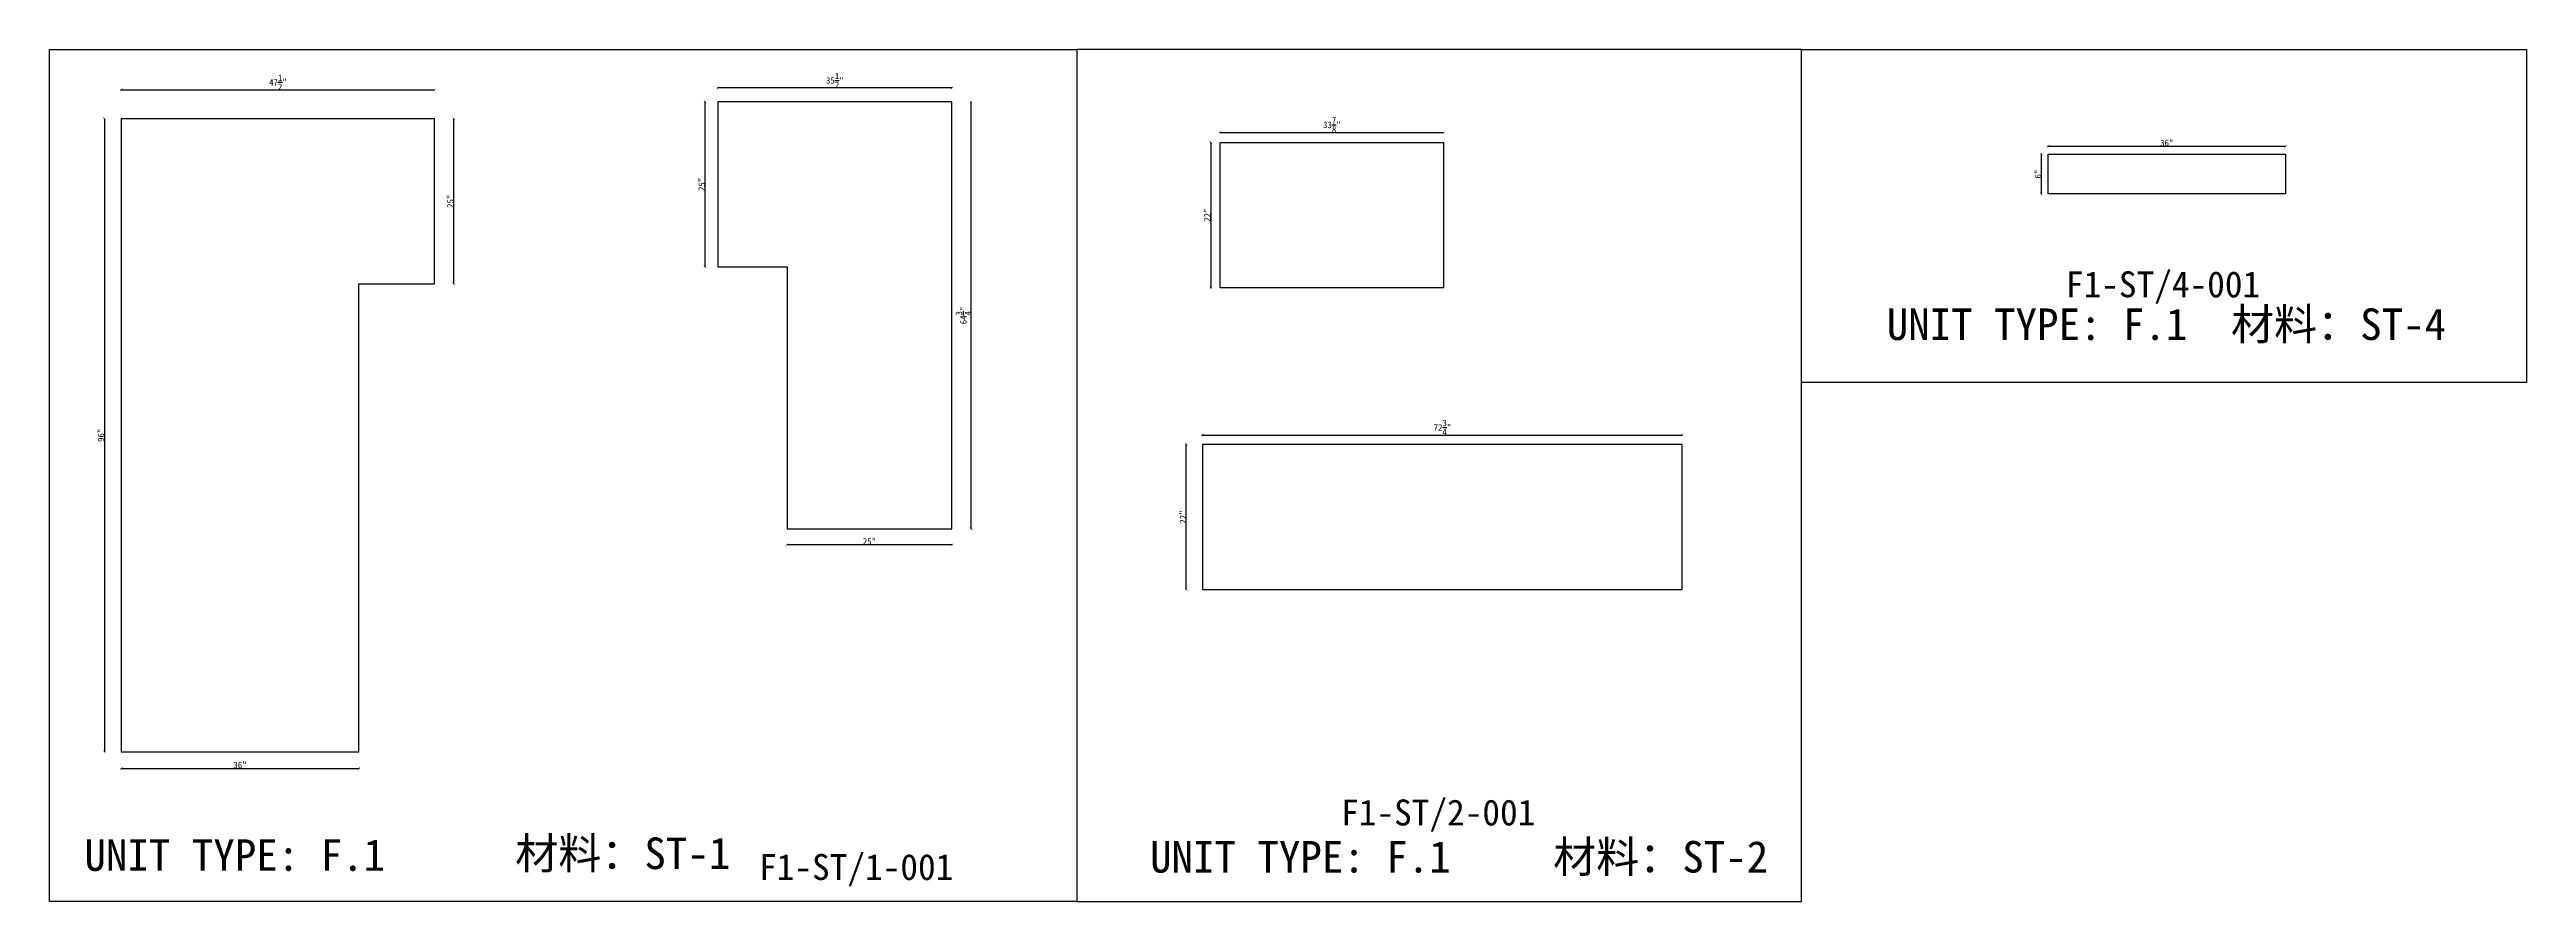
# Model space of a CAD drawing. Header units: millimetres. Extents: x -46966 to 138077, y -48408 to 2116.
# Drawn here: x -20934 to -11393, y -19554 to -16272 of the extents above; entities that cross this region are included whole.
import ezdxf
from ezdxf.enums import TextEntityAlignment as Align

# ---------------------------------------------------------------- set-up
doc = ezdxf.new("R2010")
doc.units = ezdxf.units.MM
doc.layers.add('PART_NUMBER', color=3, linetype='Continuous')
doc.styles.add('样式 1', font='')
doc.styles.get('样式 1').set_extended_font_data('NSimSun')
doc.dimstyles.new('副本 ISO-25', dxfattribs={"dimtxt": 25, "dimasz": 10, "dimexe": 1.5, "dimexo": 0.5, "dimtad": 1, "dimlfac": 0.03937, "dimlunit": 5, "dimtxsty": '样式 1', "dimblk": 'ARCHTICK', "dimcen": 2.5, "dimclrd": 256, "dimclrt": 1, "dimazin": 3, "dimtfac": 1, "dimtmove": 0, "dimatfit": 3, "dimfxlon": 1})

msp = doc.modelspace()

# ---------------------------------------------------------------- texts
at = {"style": '样式 1'}
for s, p in [('材料：ST-4', (-12531.118, -17390.5)), ('UNIT TYPE: F.1', (-13857.399, -17390.5)), ('UNIT TYPE: F.1', (-20799.325, -19435.528)), ('材料：ST-1', (-19140.039, -19428.873)), ('UNIT TYPE: F.1', (-16694.915, -19442.306)), ('材料：ST-2', (-15142.19, -19442.306))]:
    msp.add_text(s, height=121.5865, dxfattribs=at).set_placement(p)
at = {"layer": 'PART_NUMBER', "color": 3, "style": '样式 1'}
for s, p in [('F1-ST/4-001', (-12792.94, -17176.173)), ('F1-ST/2-001', (-15584.814, -19210.832)), ('F1-ST/1-001', (-17826.696, -19420.832))]:
    msp.add_text(s, height=100, dxfattribs=at).set_placement(p, align=Align.MIDDLE_CENTER)

# ---------------------------------------------------------------- blocks, each defined once
blk = doc.blocks.new('_ArchTick')
at = {"color": 0, "linetype": 'ByBlock', "const_width": 0.15}
blk.add_lwpolyline([(-0.5, -0.5), (0.5, 0.5)], dxfattribs=at)
blk = doc.blocks.new('*D482')
at = {"color": 0, "lineweight": -2, "transparency": 16777216}
for p, q in [((-18359.8, -16420.7), (-18359.8, -16418.2)), ((-17458.1, -16420.7), (-17458.1, -16418.2))]:
    blk.add_line(p, q, dxfattribs=at)
at = {"lineweight": -2, "transparency": 16777216}
blk.add_line((-17458.1, -16419.7), (-18359.8, -16419.7), dxfattribs=at)
at = {"layer": 'Defpoints', "color": 0, "transparency": 16777216}
for p in [(-18359.8, -16419.7), (-18359.8, -16473.7), (-17458.1, -16473.7)]:
    blk.add_point(p, dxfattribs=at)
at = {"lineweight": -2, "transparency": 16777216, "xscale": 10, "yscale": 10, "zscale": 10, "rotation": 180}
blk.add_blockref('_ArchTick', (-18359.8, -16419.7), dxfattribs=at)
at = {"lineweight": -2, "transparency": 16777216, "xscale": 10, "yscale": 10, "zscale": 10}
blk.add_blockref('_ArchTick', (-17458.1, -16419.7), dxfattribs=at)
at = {"color": 1, "transparency": 16777216, "insert": (-17908.9, -16390.7), "char_height": 25, "attachment_point": 5, "style": '样式 1'}
blk.add_mtext('\\A1;35{\\H1x;\\S1/2;}"', dxfattribs=at)
blk = doc.blocks.new('*D483')
at = {"color": 0, "lineweight": -2, "transparency": 16777216}
for p, q in [((-17385.6, -16473.7), (-17383.1, -16473.7)), ((-17385.6, -18118.3), (-17383.1, -18118.3))]:
    blk.add_line(p, q, dxfattribs=at)
at = {"lineweight": -2, "transparency": 16777216}
blk.add_line((-17384.6, -16473.7), (-17384.6, -18118.3), dxfattribs=at)
at = {"layer": 'Defpoints', "color": 0, "transparency": 16777216}
for p in [(-17458.1, -16473.7), (-17458.1, -18118.3), (-17384.6, -18118.3)]:
    blk.add_point(p, dxfattribs=at)
at = {"lineweight": -2, "transparency": 16777216, "xscale": 10, "yscale": 10, "zscale": 10}
for p, rotation in [((-17384.6, -16473.7), 90), ((-17384.6, -18118.3), 270)]:
    blk.add_blockref('_ArchTick', p, dxfattribs=dict(at, rotation=rotation))
at = {"color": 1, "transparency": 16777216, "insert": (-17413.7, -17296), "char_height": 25, "attachment_point": 5, "rotation": 90, "style": '样式 1'}
blk.add_mtext('\\A1;64{\\H1x;\\S3/4;}"', dxfattribs=at)
blk = doc.blocks.new('*D484')
at = {"color": 0, "lineweight": -2, "transparency": 16777216}
for p, q in [((-18093.1, -18178.6), (-18093.1, -18181.1)), ((-17458.1, -18178.6), (-17458.1, -18181.1))]:
    blk.add_line(p, q, dxfattribs=at)
at = {"lineweight": -2, "transparency": 16777216}
blk.add_line((-17458.1, -18179.6), (-18093.1, -18179.6), dxfattribs=at)
at = {"layer": 'Defpoints', "color": 0, "transparency": 16777216}
for p in [(-18093.1, -18118.3), (-17458.1, -18118.3), (-18093.1, -18179.6)]:
    blk.add_point(p, dxfattribs=at)
at = {"lineweight": -2, "transparency": 16777216, "xscale": 10, "yscale": 10, "zscale": 10, "rotation": 180}
blk.add_blockref('_ArchTick', (-18093.1, -18179.6), dxfattribs=at)
at = {"lineweight": -2, "transparency": 16777216, "xscale": 10, "yscale": 10, "zscale": 10}
blk.add_blockref('_ArchTick', (-17458.1, -18179.6), dxfattribs=at)
at = {"color": 1, "transparency": 16777216, "insert": (-17775.6, -18166.5), "char_height": 25, "attachment_point": 5, "style": '样式 1'}
blk.add_mtext('\\A1;25"', dxfattribs=at)
blk = doc.blocks.new('*D485')
at = {"color": 0, "lineweight": -2, "transparency": 16777216}
for p, q in [((-18407.8, -16473.7), (-18410.3, -16473.7)), ((-18407.8, -17108.7), (-18410.3, -17108.7))]:
    blk.add_line(p, q, dxfattribs=at)
at = {"lineweight": -2, "transparency": 16777216}
blk.add_line((-18408.8, -17108.7), (-18408.8, -16473.7), dxfattribs=at)
at = {"layer": 'Defpoints', "color": 0, "transparency": 16777216}
for p in [(-18408.8, -16473.7), (-18359.8, -16473.7), (-18359.8, -17108.7)]:
    blk.add_point(p, dxfattribs=at)
at = {"lineweight": -2, "transparency": 16777216, "xscale": 10, "yscale": 10, "zscale": 10}
for p, rotation in [((-18408.8, -16473.7), 90), ((-18408.8, -17108.7), 270)]:
    blk.add_blockref('_ArchTick', p, dxfattribs=dict(at, rotation=rotation))
at = {"color": 1, "transparency": 16777216, "insert": (-18421.9, -16791.2), "char_height": 25, "attachment_point": 5, "rotation": 90, "style": '样式 1'}
blk.add_mtext('\\A1;25"', dxfattribs=at)
blk = doc.blocks.new('*D486')
at = {"color": 0, "lineweight": -2, "transparency": 16777216}
for p, q in [((-20657.3, -16427.9), (-20657.3, -16425.4)), ((-19450.8, -16427.9), (-19450.8, -16425.4))]:
    blk.add_line(p, q, dxfattribs=at)
at = {"lineweight": -2, "transparency": 16777216}
blk.add_line((-20657.3, -16426.9), (-19450.8, -16426.9), dxfattribs=at)
at = {"layer": 'Defpoints', "color": 0, "transparency": 16777216}
for p in [(-19450.8, -16426.9), (-20657.3, -16538.6), (-19450.8, -16538.6)]:
    blk.add_point(p, dxfattribs=at)
at = {"lineweight": -2, "transparency": 16777216, "xscale": 10, "yscale": 10, "zscale": 10, "rotation": 180}
blk.add_blockref('_ArchTick', (-20657.3, -16426.9), dxfattribs=at)
at = {"lineweight": -2, "transparency": 16777216, "xscale": 10, "yscale": 10, "zscale": 10}
blk.add_blockref('_ArchTick', (-19450.8, -16426.9), dxfattribs=at)
at = {"color": 1, "transparency": 16777216, "insert": (-20054, -16397.9), "char_height": 25, "attachment_point": 5, "style": '样式 1'}
blk.add_mtext('\\A1;47{\\H1x;\\S1/2;}"', dxfattribs=at)
blk = doc.blocks.new('*D487')
at = {"color": 0, "lineweight": -2, "transparency": 16777216}
for p, q in [((-20721.5, -16538.6), (-20724, -16538.6)), ((-20721.5, -18977), (-20724, -18977))]:
    blk.add_line(p, q, dxfattribs=at)
at = {"lineweight": -2, "transparency": 16777216}
blk.add_line((-20722.5, -16538.6), (-20722.5, -18977), dxfattribs=at)
at = {"layer": 'Defpoints', "color": 0, "transparency": 16777216}
for p in [(-20657.3, -16538.6), (-20722.5, -18977), (-20657.3, -18977)]:
    blk.add_point(p, dxfattribs=at)
at = {"lineweight": -2, "transparency": 16777216, "xscale": 10, "yscale": 10, "zscale": 10}
for p, rotation in [((-20722.5, -16538.6), 90), ((-20722.5, -18977), 270)]:
    blk.add_blockref('_ArchTick', p, dxfattribs=dict(at, rotation=rotation))
at = {"color": 1, "transparency": 16777216, "insert": (-20735.7, -17757.8), "char_height": 25, "attachment_point": 5, "rotation": 90, "style": '样式 1'}
blk.add_mtext('\\A1;96"', dxfattribs=at)
blk = doc.blocks.new('*D488')
at = {"color": 0, "lineweight": -2, "transparency": 16777216}
for p, q in [((-20657.3, -19040.2), (-20657.3, -19042.7)), ((-19742.9, -19040.2), (-19742.9, -19042.7))]:
    blk.add_line(p, q, dxfattribs=at)
at = {"lineweight": -2, "transparency": 16777216}
blk.add_line((-20657.3, -19041.2), (-19742.9, -19041.2), dxfattribs=at)
at = {"layer": 'Defpoints', "color": 0, "transparency": 16777216}
for p in [(-20657.3, -18977), (-19742.9, -18977), (-19742.9, -19041.2)]:
    blk.add_point(p, dxfattribs=at)
at = {"lineweight": -2, "transparency": 16777216, "xscale": 10, "yscale": 10, "zscale": 10, "rotation": 180}
blk.add_blockref('_ArchTick', (-20657.3, -19041.2), dxfattribs=at)
at = {"lineweight": -2, "transparency": 16777216, "xscale": 10, "yscale": 10, "zscale": 10}
blk.add_blockref('_ArchTick', (-19742.9, -19041.2), dxfattribs=at)
at = {"color": 1, "transparency": 16777216, "insert": (-20200.1, -19028.1), "char_height": 25, "attachment_point": 5, "style": '样式 1'}
blk.add_mtext('\\A1;36"', dxfattribs=at)
blk = doc.blocks.new('*D489')
at = {"color": 0, "lineweight": -2, "transparency": 16777216}
for p, q in [((-19377.8, -16538.6), (-19375.3, -16538.6)), ((-19377.8, -17173.6), (-19375.3, -17173.6))]:
    blk.add_line(p, q, dxfattribs=at)
at = {"lineweight": -2, "transparency": 16777216}
blk.add_line((-19376.8, -17173.6), (-19376.8, -16538.6), dxfattribs=at)
at = {"layer": 'Defpoints', "color": 0, "transparency": 16777216}
for p in [(-19450.8, -16538.6), (-19376.8, -16538.6), (-19450.8, -17173.6)]:
    blk.add_point(p, dxfattribs=at)
at = {"lineweight": -2, "transparency": 16777216, "xscale": 10, "yscale": 10, "zscale": 10}
for p, rotation in [((-19376.8, -16538.6), 90), ((-19376.8, -17173.6), 270)]:
    blk.add_blockref('_ArchTick', p, dxfattribs=dict(at, rotation=rotation))
at = {"color": 1, "transparency": 16777216, "insert": (-19389.9, -16856.1), "char_height": 25, "attachment_point": 5, "rotation": 90, "style": '样式 1'}
blk.add_mtext('\\A1;25"', dxfattribs=at)
blk = doc.blocks.new('*D490')
at = {"color": 0, "lineweight": -2, "transparency": 16777216}
for p, q in [((-16424.6, -16591.9), (-16424.6, -16589.4)), ((-15564.2, -16591.9), (-15564.2, -16589.4))]:
    blk.add_line(p, q, dxfattribs=at)
at = {"lineweight": -2, "transparency": 16777216}
blk.add_line((-16424.6, -16590.9), (-15564.2, -16590.9), dxfattribs=at)
at = {"layer": 'Defpoints', "color": 0, "transparency": 16777216}
for p in [(-15564.2, -16590.9), (-16424.6, -16630.3), (-15564.2, -16630.3)]:
    blk.add_point(p, dxfattribs=at)
at = {"lineweight": -2, "transparency": 16777216, "xscale": 10, "yscale": 10, "zscale": 10, "rotation": 180}
blk.add_blockref('_ArchTick', (-16424.6, -16590.9), dxfattribs=at)
at = {"lineweight": -2, "transparency": 16777216, "xscale": 10, "yscale": 10, "zscale": 10}
blk.add_blockref('_ArchTick', (-15564.2, -16590.9), dxfattribs=at)
at = {"color": 1, "transparency": 16777216, "insert": (-15994.4, -16561.8), "char_height": 25, "attachment_point": 5, "style": '样式 1'}
blk.add_mtext('\\A1;33{\\H1x;\\S7/8;}"', dxfattribs=at)
blk = doc.blocks.new('*D491')
at = {"color": 0, "lineweight": -2, "transparency": 16777216}
for p, q in [((-16460.2, -16630.3), (-16462.7, -16630.3)), ((-16460.2, -17189.1), (-16462.7, -17189.1))]:
    blk.add_line(p, q, dxfattribs=at)
at = {"lineweight": -2, "transparency": 16777216}
blk.add_line((-16461.2, -16630.3), (-16461.2, -17189.1), dxfattribs=at)
at = {"layer": 'Defpoints', "color": 0, "transparency": 16777216}
for p in [(-16424.6, -16630.3), (-16461.2, -17189.1), (-16424.6, -17189.1)]:
    blk.add_point(p, dxfattribs=at)
at = {"lineweight": -2, "transparency": 16777216, "xscale": 10, "yscale": 10, "zscale": 10}
for p, rotation in [((-16461.2, -16630.3), 90), ((-16461.2, -17189.1), 270)]:
    blk.add_blockref('_ArchTick', p, dxfattribs=dict(at, rotation=rotation))
at = {"color": 1, "transparency": 16777216, "insert": (-16474.4, -16909.7), "char_height": 25, "attachment_point": 5, "rotation": 90, "style": '样式 1'}
blk.add_mtext('\\A1;22"', dxfattribs=at)
blk = doc.blocks.new('*D492')
at = {"color": 0, "lineweight": -2, "transparency": 16777216}
for p, q in [((-16492.5, -17757.7), (-16492.5, -17755.2)), ((-14644.6, -17757.7), (-14644.6, -17755.2))]:
    blk.add_line(p, q, dxfattribs=at)
at = {"lineweight": -2, "transparency": 16777216}
blk.add_line((-16492.5, -17756.7), (-14644.6, -17756.7), dxfattribs=at)
at = {"layer": 'Defpoints', "color": 0, "transparency": 16777216}
for p in [(-16492.5, -17793.2), (-14644.6, -17756.7), (-14644.6, -17793.2)]:
    blk.add_point(p, dxfattribs=at)
at = {"lineweight": -2, "transparency": 16777216, "xscale": 10, "yscale": 10, "zscale": 10, "rotation": 180}
blk.add_blockref('_ArchTick', (-16492.5, -17756.7), dxfattribs=at)
at = {"lineweight": -2, "transparency": 16777216, "xscale": 10, "yscale": 10, "zscale": 10}
blk.add_blockref('_ArchTick', (-14644.6, -17756.7), dxfattribs=at)
at = {"color": 1, "transparency": 16777216, "insert": (-15568.6, -17727.7), "char_height": 25, "attachment_point": 5, "style": '样式 1'}
blk.add_mtext('\\A1;72{\\H1x;\\S3/4;}"', dxfattribs=at)
blk = doc.blocks.new('*D493')
at = {"color": 0, "lineweight": -2, "transparency": 16777216}
for p, q in [((-16554.2, -17793.2), (-16556.7, -17793.2)), ((-16554.2, -18352), (-16556.7, -18352))]:
    blk.add_line(p, q, dxfattribs=at)
at = {"lineweight": -2, "transparency": 16777216}
blk.add_line((-16555.2, -18352), (-16555.2, -17793.2), dxfattribs=at)
at = {"layer": 'Defpoints', "color": 0, "transparency": 16777216}
for p in [(-16555.2, -17793.2), (-16492.5, -17793.2), (-16492.5, -18352)]:
    blk.add_point(p, dxfattribs=at)
at = {"lineweight": -2, "transparency": 16777216, "xscale": 10, "yscale": 10, "zscale": 10}
for p, rotation in [((-16555.2, -17793.2), 90), ((-16555.2, -18352), 270)]:
    blk.add_blockref('_ArchTick', p, dxfattribs=dict(at, rotation=rotation))
at = {"color": 1, "transparency": 16777216, "insert": (-16568.3, -18072.6), "char_height": 25, "attachment_point": 5, "rotation": 90, "style": '样式 1'}
blk.add_mtext('\\A1;22"', dxfattribs=at)
blk = doc.blocks.new('*D494')
at = {"color": 0, "lineweight": -2, "transparency": 16777216}
for p, q in [((-13235.7, -16645.5), (-13235.7, -16643)), ((-12321.3, -16645.5), (-12321.3, -16643))]:
    blk.add_line(p, q, dxfattribs=at)
at = {"lineweight": -2, "transparency": 16777216}
blk.add_line((-13235.7, -16644.5), (-12321.3, -16644.5), dxfattribs=at)
at = {"layer": 'Defpoints', "color": 0, "transparency": 16777216}
for p in [(-13235.7, -16675.3), (-12321.3, -16644.5), (-12321.3, -16675.3)]:
    blk.add_point(p, dxfattribs=at)
at = {"lineweight": -2, "transparency": 16777216, "xscale": 10, "yscale": 10, "zscale": 10, "rotation": 180}
blk.add_blockref('_ArchTick', (-13235.7, -16644.5), dxfattribs=at)
at = {"lineweight": -2, "transparency": 16777216, "xscale": 10, "yscale": 10, "zscale": 10}
blk.add_blockref('_ArchTick', (-12321.3, -16644.5), dxfattribs=at)
at = {"color": 1, "transparency": 16777216, "insert": (-12778.5, -16631.4), "char_height": 25, "attachment_point": 5, "style": '样式 1'}
blk.add_mtext('\\A1;36"', dxfattribs=at)
blk = doc.blocks.new('*D495')
at = {"color": 0, "lineweight": -2, "transparency": 16777216}
for p, q in [((-13260.5, -16675.3), (-13263, -16675.3)), ((-13260.5, -16827.7), (-13263, -16827.7))]:
    blk.add_line(p, q, dxfattribs=at)
at = {"lineweight": -2, "transparency": 16777216}
blk.add_line((-13261.5, -16827.7), (-13261.5, -16675.3), dxfattribs=at)
at = {"layer": 'Defpoints', "color": 0, "transparency": 16777216}
for p in [(-13261.5, -16675.3), (-13235.7, -16675.3), (-13235.7, -16827.7)]:
    blk.add_point(p, dxfattribs=at)
at = {"lineweight": -2, "transparency": 16777216, "xscale": 10, "yscale": 10, "zscale": 10}
for p, rotation in [((-13261.5, -16675.3), 90), ((-13261.5, -16827.7), 270)]:
    blk.add_blockref('_ArchTick', p, dxfattribs=dict(at, rotation=rotation))
at = {"color": 1, "transparency": 16777216, "insert": (-13274.7, -16751.5), "char_height": 25, "attachment_point": 5, "rotation": 90, "style": '样式 1'}
blk.add_mtext('\\A1;6"', dxfattribs=at)

# ---------------------------------------------------------------- dimensions: what is measured, and where the dimension line sits
for base, p1, p2, picture, middle in [((-19450.793, -16426.919), (-20657.293, -16538.64), (-19450.793, -16538.64), '*D486', (-20054.043, -16397.895)), ((-18359.777, -16419.712), (-17458.077, -16473.683), (-18359.777, -16473.683), '*D482', (-17908.927, -16390.688)), ((-15564.159, -16590.887), (-16424.584, -16630.314), (-15564.159, -16630.314), '*D490', (-15994.371, -16561.794)), ((-12321.308, -16644.507), (-13235.708, -16675.343), (-12321.308, -16675.343), '*D494', (-12778.508, -16631.382)), ((-14644.631, -17756.75), (-16492.481, -17793.21), (-14644.631, -17793.21), '*D492', (-15568.556, -17727.656)), ((-18093.077, -18179.59), (-17458.077, -18118.333), (-18093.077, -18118.333), '*D484', (-17775.577, -18166.465)), ((-19742.893, -19041.233), (-20657.293, -18977.04), (-19742.893, -18977.04), '*D488', (-20200.093, -19028.108))]:
    dim = msp.add_linear_dim(base=base, p1=p1, p2=p2, dimstyle='副本 ISO-25')
    dim.commit()
    dim.dimension.update_dxf_attribs({"geometry": picture, "text_midpoint": middle})
for base, p1, p2, picture, middle in [((-18408.822, -16473.683), (-18359.777, -17108.683), (-18359.777, -16473.683), '*D485', (-18421.947, -16791.183)), ((-17384.637, -18118.333), (-17458.077, -16473.683), (-17458.077, -18118.333), '*D483', (-17413.73, -17296.008)), ((-20722.526, -18977.04), (-20657.293, -16538.64), (-20657.293, -18977.04), '*D487', (-20735.651, -17757.84)), ((-19376.79, -16538.64), (-19450.793, -17173.64), (-19450.793, -16538.64), '*D489', (-19389.915, -16856.14)), ((-16461.23, -17189.114), (-16424.584, -16630.314), (-16424.584, -17189.114), '*D491', (-16474.355, -16909.714)), ((-13261.543, -16675.343), (-13235.708, -16827.743), (-13235.708, -16675.343), '*D495', (-13274.668, -16751.543)), ((-16555.152, -17793.21), (-16492.481, -18352.01), (-16492.481, -17793.21), '*D493', (-16568.277, -18072.61))]:
    dim = msp.add_linear_dim(base=base, p1=p1, p2=p2, angle=90, dimstyle='副本 ISO-25')
    dim.commit()
    dim.dimension.update_dxf_attribs({"geometry": picture, "text_midpoint": middle})

# ---------------------------------------------------------------- linework, layer by layer
at = {"color": 1}
for points in [[(-20933.783, -16271.606), (-16976.902, -16271.606), (-16976.902, -19553.663), (-20933.783, -19553.663)], [(-16976.902, -19553.663), (-14185.027, -19553.663), (-14185.027, -16271.606), (-16976.902, -16271.606)], [(-14185.027, -16271.606), (-11393.153, -16271.606), (-11393.153, -17554.004), (-14185.027, -17554.004)]]:
    msp.add_lwpolyline(points, close=True, dxfattribs=at)
for points in [[(-17458.077, -16473.683), (-18359.777, -16473.683), (-18359.777, -17108.683), (-18093.077, -17108.683), (-18093.077, -18118.333), (-17458.077, -18118.333)], [(-19742.893, -17173.64), (-19450.793, -17173.64), (-19450.793, -16538.64), (-20657.293, -16538.64), (-20657.293, -18977.04), (-19742.893, -18977.04)], [(-16424.584, -16630.314), (-15564.159, -16630.314), (-15564.159, -17189.114), (-16424.584, -17189.114)], [(-13235.708, -16675.343), (-12321.308, -16675.343), (-12321.308, -16827.743), (-13235.708, -16827.743)], [(-14644.631, -17793.21), (-16492.481, -17793.21), (-16492.481, -18352.01), (-14644.631, -18352.01)]]:
    msp.add_lwpolyline(points, close=True)

msp.set_redraw_order([(e.dxf.handle, doc.entitydb.next_handle()) for e in msp.query("TEXT MTEXT ATTDEF DIMENSION ARC_DIMENSION")])  # texts and dimensions are drawn at this point

doc.saveas('drawing.dxf')
